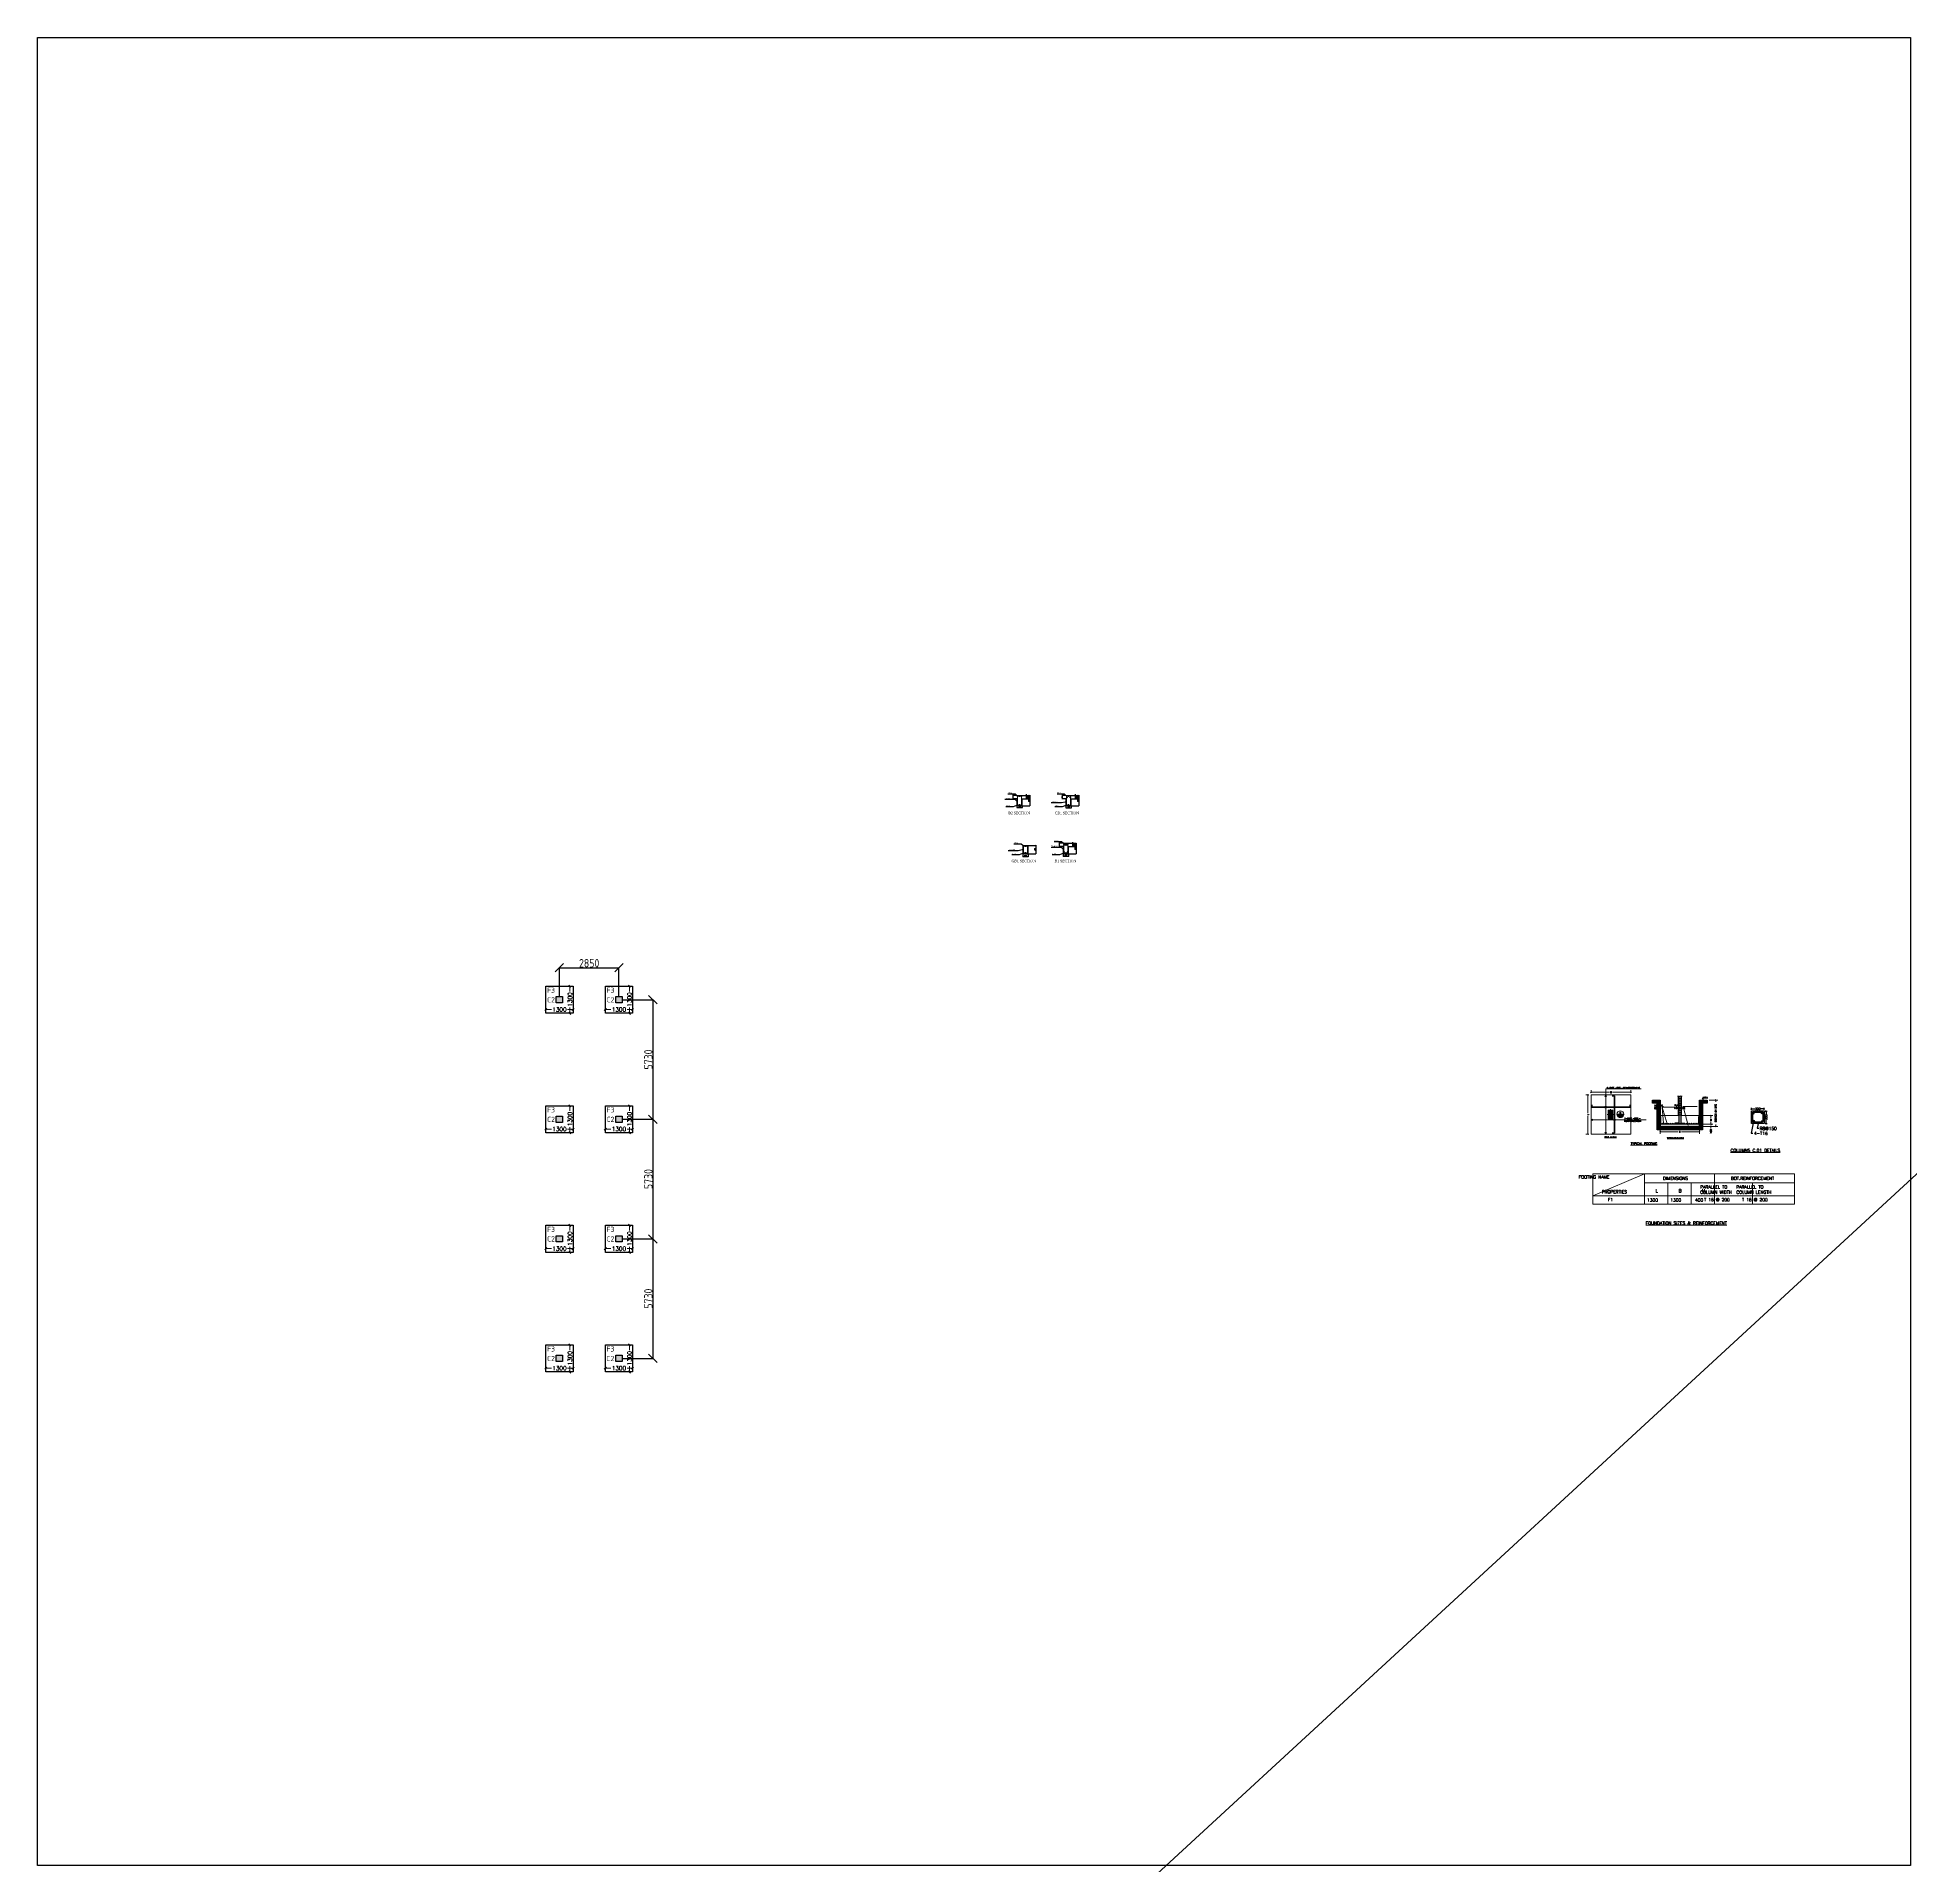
# Model space of a CAD drawing. Header units: millimetres. Extents: x -388065 to 2372687422, y -192755 to 667797.
# Drawn here: x 454404 to 544150, y -129079 to -41465 of the extents above; entities that cross this region are included whole.
import ezdxf
from ezdxf import colors
from ezdxf.entities.mleader import LeaderData, LeaderLine
from ezdxf.math import Vec2, Vec3

# ---------------------------------------------------------------- set-up
doc = ezdxf.new("R2010")
doc.units = ezdxf.units.MM
doc.linetypes.add('CENTER', pattern=[2, 1.25, -0.25, 0.25, -0.25])
for name, color, linetype, lineweight in [('A-FLOR', 192, 'Continuous', 9), ('BEAMS', 6, 'Continuous', 30), ('STR-CL', 1, 'CENTER', 9), ('STR-CONC', 3, 'Continuous', 30), ('STR-CONC_IN_SEC', 7, 'Continuous', 15), ('STR-DIM', 1, 'Continuous', 9), ('STR-HATCH', 4, 'Continuous', 9), ('STR-REINF', 7, 'Continuous', 40), ('STR-REINF_IN_SEC', 7, 'Continuous', 30), ('STR-REINF_LEADER', 7, 'Continuous', 9), ('STR-STEEL_IN_SEC', 6, 'Continuous', 15), ('STR-TEXT', 7, 'Continuous', 9), ('TEXT', 7, 'Continuous', 13)]:
    doc.layers.add(name, color=color, linetype=linetype, lineweight=lineweight)
doc.styles.add('DIM', font='ROMANS.SHX', dxfattribs={"width": 0.8})
doc.styles.add('MINA_CM_S', font='romans.shx', dxfattribs={"height": 15})
doc.styles.add('MINA_CM_X-SEC_S', font='romans.shx', dxfattribs={"height": 7.5})
doc.styles.add('MINA_MM', font='romans.shx', dxfattribs={"height": 200})
doc.styles.add('MINA_MM_LAYOUT', font='dim.shx', dxfattribs={"height": 250})
doc.styles.add('MINA_MM_LAYOUT_02', font='dim.shx', dxfattribs={"height": 400})
doc.styles.add('MINA_MM_X-SEC', font='romans.shx', dxfattribs={"height": 125})
doc.styles.add('MINA_MM_X-SEC_50', font='romans.shx', dxfattribs={"height": 100})
doc.styles.add('MINA_MM_X-SEC_S', font='romans.shx', dxfattribs={"height": 75, "bigfont": '@extfont2.shx'})
doc.styles.add('MINA_MM_X-SEC_SMALLER', font='romans.shx', dxfattribs={"height": 75, "bigfont": '@extfont2.shx'})
doc.styles.add('MZBOLT', font='times.ttf', dxfattribs={"height": 0.5})
doc.dimstyles.new('D100-1-20', dxfattribs={"dimtxt": 50, "dimasz": 15, "dimexe": 10, "dimexo": 10, "dimgap": 15, "dimtad": 1, "dimdec": 0, "dimzin": 13, "dimdsep": 46, "dimtxsty": 'DIM', "dimblk1": 'OBLIQUE', "dimblk2": 'OBLIQUE', "dimsah": 1, "dimcen": 0, "dimdle": 10, "dimclrd": 8, "dimclre": 8, "dimclrt": 6, "dimadec": 0, "dimazin": 0, "dimtfac": 1, "dimtdec": 0, "dimtix": 1, "dimtmove": 2, "dimatfit": 3, "dimldrblk": 'OBLIQUE', "dimfxl": 1, "dimtolj": 1, "dimtzin": 13, "dimarcsym": 0})
doc.dimstyles.new('MINA_MM', dxfattribs={"dimtxt": 200, "dimasz": 100, "dimexe": 100, "dimexo": 100, "dimgap": 50, "dimtad": 0, "dimdec": 0, "dimzin": 0, "dimdsep": 46, "dimtxsty": 'MINA_MM', "dimblk": 'OBLIQUE', "dimcen": 0.09, "dimclrd": 256, "dimclre": 256, "dimclrt": 7, "dimadec": 0, "dimazin": 0, "dimtfac": 1, "dimtdec": 0, "dimtix": 1, "dimtofl": 0, "dimtmove": 0, "dimatfit": 0, "dimfxl": 1, "dimtolj": 1, "dimtzin": 0, "dimlwd": -1, "dimlwe": -1, "dimarcsym": 0})
doc.dimstyles.new('MINA_MM_X-SEC_50', dxfattribs={"dimtxt": 100, "dimasz": 50, "dimexe": 50, "dimexo": 50, "dimgap": 0, "dimtad": 0, "dimdec": 0, "dimlfac": 0.5, "dimzin": 0, "dimdsep": 46, "dimtxsty": 'MINA_MM_X-SEC_50', "dimblk": 'OBLIQUE', "dimcen": 90, "dimclrt": 7, "dimadec": 0, "dimazin": 0, "dimtfac": 1, "dimtdec": 0, "dimtofl": 0, "dimtmove": 0, "dimatfit": 0, "dimfxl": 1, "dimtolj": 1, "dimtzin": 0, "dimarcsym": 0})
doc.dimstyles.new('MINA_MM_X-SEC_S', dxfattribs={"dimtxt": 75, "dimasz": 50, "dimexe": 100, "dimexo": 100, "dimgap": 50, "dimtad": 0, "dimdec": 0, "dimzin": 0, "dimdsep": 46, "dimtxsty": 'MINA_MM_X-SEC_S', "dimblk": 'OBLIQUE', "dimcen": 0.09, "dimclrd": 256, "dimclre": 256, "dimclrt": 7, "dimadec": 0, "dimazin": 0, "dimtfac": 1, "dimtdec": 0, "dimtix": 1, "dimtofl": 0, "dimtmove": 0, "dimatfit": 0, "dimfxl": 1, "dimtolj": 1, "dimtzin": 0, "dimlwd": -1, "dimlwe": -1, "dimarcsym": 0})

# ---------------------------------------------------------------- blocks, each defined once
blk = doc.blocks.new('_OBLIQUE')
at = {"color": 0, "linetype": 'ByBlock'}
blk.add_line((-0.5, -0.5), (0.5, 0.5), dxfattribs=at)
blk = doc.blocks.new('*D1114')
at = {"layer": 'Defpoints', "color": 0, "transparency": 16777216}
for p in [(532156, -93553), (534031, -93553), (534031, -93913)]:
    blk.add_point(p, dxfattribs=at)
at = {"layer": 'STR-DIM', "transparency": 16777216}
for p, q in [((532156, -93653), (532156, -94013)), ((532156, -93913), (533019, -93913)), ((534031, -93913), (533169, -93913)), ((534031, -93653), (534031, -94013))]:
    blk.add_line(p, q, dxfattribs=at)
at = {"layer": 'STR-DIM', "transparency": 16777216, "xscale": 50, "yscale": 50, "zscale": 50, "rotation": 180}
blk.add_blockref('_OBLIQUE', (532156, -93913), dxfattribs=at)
at = {"layer": 'STR-DIM', "transparency": 16777216, "xscale": 50, "yscale": 50, "zscale": 50}
blk.add_blockref('_OBLIQUE', (534031, -93913), dxfattribs=at)
at = {"layer": 'STR-DIM', "color": 7, "transparency": 16777216, "insert": (533094, -93913), "char_height": 75, "attachment_point": 5, "style": 'MINA_MM_X-SEC_S'}
blk.add_mtext('\\A1;B', dxfattribs=at)
blk = doc.blocks.new('BAR')
at = {"layer": 'STR-HATCH'}
h = blk.add_hatch(dxfattribs=at)
h.set_pattern_fill('ANSI31', color=256, scale=20)
h.set_pattern_definition([(45, (0, 0), (-1.76777, 1.76777), [])])
edge = h.paths.add_edge_path()
edge.add_arc((0, 0), 12.5, 0, 360)
at = {"layer": 'STR-REINF_IN_SEC'}
blk.add_circle((0, 0), 12.5, dxfattribs=at)
blk = doc.blocks.new('*D1115')
at = {"layer": 'Defpoints', "color": 0, "transparency": 16777216}
for p in [(534031, -93553), (534031, -93653), (534584, -93553)]:
    blk.add_point(p, dxfattribs=at)
at = {"layer": 'STR-DIM', "transparency": 16777216}
for p, q in [((534131, -93553), (534684, -93553)), ((534131, -93653), (534684, -93653)), ((534584, -93553), (534584, -93503)), ((534584, -93653), (534584, -93753))]:
    blk.add_line(p, q, dxfattribs=at)
at = {"layer": 'STR-DIM', "transparency": 16777216, "xscale": 50, "yscale": 50, "zscale": 50}
for p, rotation in [((534584, -93553), 270), ((534584, -93653), 90)]:
    blk.add_blockref('_OBLIQUE', p, dxfattribs=dict(at, rotation=rotation))
at = {"layer": 'STR-DIM', "color": 7, "transparency": 16777216, "insert": (534584, -93894), "char_height": 75, "attachment_point": 5, "rotation": 90, "style": 'MINA_MM_X-SEC_S'}
blk.add_mtext('\\A1;100', dxfattribs=at)
blk = doc.blocks.new('*D1116')
at = {"layer": 'Defpoints', "color": 0, "transparency": 16777216}
for p in [(534031, -93140), (534031, -93553), (534584, -93553)]:
    blk.add_point(p, dxfattribs=at)
at = {"layer": 'STR-DIM', "transparency": 16777216}
for p, q in [((534131, -93140), (534684, -93140)), ((534584, -93140), (534584, -93271)), ((534131, -93553), (534684, -93553)), ((534584, -93553), (534584, -93421))]:
    blk.add_line(p, q, dxfattribs=at)
at = {"layer": 'STR-DIM', "transparency": 16777216, "xscale": 50, "yscale": 50, "zscale": 50}
for p, rotation in [((534584, -93140), 90), ((534584, -93553), 270)]:
    blk.add_blockref('_OBLIQUE', p, dxfattribs=dict(at, rotation=rotation))
at = {"layer": 'STR-DIM', "color": 7, "transparency": 16777216, "insert": (534584, -93346), "char_height": 75, "attachment_point": 5, "rotation": 90, "style": 'MINA_MM_X-SEC_S'}
blk.add_mtext('\\A1;H', dxfattribs=at)
blk = doc.blocks.new('*D1117')
at = {"layer": 'Defpoints', "color": 0, "transparency": 16777216}
for p in [(534402, -92390), (534816, -92390), (534031, -93653)]:
    blk.add_point(p, dxfattribs=at)
at = {"layer": 'STR-DIM', "transparency": 16777216}
for p, q in [((534502, -92390), (534916, -92390)), ((534816, -92390), (534816, -92484)), ((534131, -93653), (534916, -93653)), ((534816, -93653), (534816, -93559))]:
    blk.add_line(p, q, dxfattribs=at)
at = {"layer": 'STR-DIM', "transparency": 16777216, "xscale": 50, "yscale": 50, "zscale": 50}
for p, rotation in [((534816, -92390), 90), ((534816, -93653), 270)]:
    blk.add_blockref('_OBLIQUE', p, dxfattribs=dict(at, rotation=rotation))
at = {"layer": 'STR-DIM', "color": 7, "transparency": 16777216, "insert": (534816, -93021), "char_height": 75, "attachment_point": 5, "rotation": 90, "style": 'MINA_MM_X-SEC_S'}
blk.add_mtext('\\A1;DECIDED ON SITE', dxfattribs=at)
blk = doc.blocks.new('*U1003')
at = {"layer": 'STR-REINF_IN_SEC', "xscale": 0.1280000000000517, "yscale": 0.1280000000000517, "zscale": 0.1280000000000517}
blk.add_blockref('BAR', (0, 0), dxfattribs=at)
blk = doc.blocks.new('*U1094')
at = {"color": 0, "linetype": 'ByBlock', "lineweight": -2, "transparency": 16777216, "xscale": 7.500000000000002, "yscale": 7.500000000000002, "zscale": 7.500000000000002}
blk.add_blockref('*U1003', (0, 0), dxfattribs=at)
blk = doc.blocks.new('*U1095')
at = {"layer": 'STR-DIM', "color": 0, "linetype": 'ByBlock', "lineweight": -2, "transparency": 16777216}
for p in [(0, 0), (112.5, 0), (225, 0), (337.5, 0), (450, 0), (562.5, 0), (675, 0), (787.5, 0), (900, 0), (1012.5, 0), (1125, 0), (1237.5, 0), (1350, 0), (1462.5, 0), (1575, 0), (1687.5, 0)]:
    blk.add_blockref('*U1094', p, dxfattribs=at)
blk = doc.blocks.new('*D1118')
at = {"layer": 'Defpoints', "color": 0, "transparency": 16777216}
for p in [(528841, -92149), (530754, -92021), (530754, -92149)]:
    blk.add_point(p, dxfattribs=at)
at = {"layer": 'STR-DIM', "transparency": 16777216}
for p, q in [((528841, -92049), (528841, -91921)), ((528841, -92021), (529722, -92021)), ((530754, -92021), (529872, -92021)), ((530754, -92049), (530754, -91921))]:
    blk.add_line(p, q, dxfattribs=at)
at = {"layer": 'STR-DIM', "transparency": 16777216, "xscale": 50, "yscale": 50, "zscale": 50, "rotation": 180}
blk.add_blockref('_OBLIQUE', (528841, -92021), dxfattribs=at)
at = {"layer": 'STR-DIM', "transparency": 16777216, "xscale": 50, "yscale": 50, "zscale": 50}
blk.add_blockref('_OBLIQUE', (530754, -92021), dxfattribs=at)
at = {"layer": 'STR-DIM', "color": 7, "transparency": 16777216, "insert": (529797, -92021), "char_height": 75, "attachment_point": 5, "style": 'MINA_MM_X-SEC_S'}
blk.add_mtext('\\A1;B', dxfattribs=at)
blk = doc.blocks.new('*D1119')
at = {"layer": 'Defpoints', "color": 0, "transparency": 16777216}
for p in [(528841, -92149), (528692, -94024), (528841, -94024)]:
    blk.add_point(p, dxfattribs=at)
at = {"layer": 'STR-DIM', "transparency": 16777216}
for p, q in [((528741, -92149), (528592, -92149)), ((528692, -92149), (528692, -93015)), ((528692, -94024), (528692, -93158)), ((528741, -94024), (528592, -94024))]:
    blk.add_line(p, q, dxfattribs=at)
at = {"layer": 'STR-DIM', "transparency": 16777216, "xscale": 50, "yscale": 50, "zscale": 50}
for p, rotation in [((528692, -92149), 90), ((528692, -94024), 270)]:
    blk.add_blockref('_OBLIQUE', p, dxfattribs=dict(at, rotation=rotation))
at = {"layer": 'STR-DIM', "color": 7, "transparency": 16777216, "insert": (528692, -93086), "char_height": 75, "attachment_point": 5, "rotation": 90, "style": 'MINA_MM_X-SEC_S'}
blk.add_mtext('\\A1;L', dxfattribs=at)
blk = doc.blocks.new('CIRLCE')
at = {"layer": 'STR-DIM', "ltscale": 0.1}
blk.add_circle((0, 0), 125, dxfattribs=at)
blk = doc.blocks.new('LARGE_ARROW')
at = {"layer": 'STR-DIM', "color": 7, "lineweight": 9}
for p, q in [((0, -74), (0, 74)), ((30, 0), (185, 89)), ((30, -74), (30, 74)), ((185, -89), (30, 0)), ((185, 89), (185, -89))]:
    blk.add_line(p, q, dxfattribs=at)
blk = doc.blocks.new('*D1129')
at = {"layer": 'Defpoints', "color": 0, "transparency": 16777216}
for p in [(537131, -92917), (537131, -93517), (537231, -93517)]:
    blk.add_point(p, dxfattribs=at)
at = {"layer": 'STR-DIM', "color": 0, "lineweight": -2, "transparency": 16777216}
for p, q in [((537181, -92917), (537281, -92917)), ((537231, -92917), (537231, -93088)), ((537181, -93517), (537281, -93517)), ((537231, -93517), (537231, -93345))]:
    blk.add_line(p, q, dxfattribs=at)
at = {"layer": 'STR-DIM', "color": 0, "lineweight": -2, "transparency": 16777216, "xscale": 50, "yscale": 50, "zscale": 50}
for p, rotation in [((537231, -92917), 90), ((537231, -93517), 270)]:
    blk.add_blockref('_OBLIQUE', p, dxfattribs=dict(at, rotation=rotation))
at = {"layer": 'STR-DIM', "color": 7, "transparency": 16777216, "insert": (537231, -93217), "char_height": 100, "attachment_point": 5, "rotation": 90, "style": 'MINA_MM_X-SEC_50'}
blk.add_mtext('\\A1;300', dxfattribs=at)
blk = doc.blocks.new('*D1130')
at = {"layer": 'Defpoints', "color": 0, "transparency": 16777216}
for p in [(536531, -92917), (537131, -92816), (537131, -92917)]:
    blk.add_point(p, dxfattribs=at)
at = {"layer": 'STR-DIM', "color": 0, "lineweight": -2, "transparency": 16777216}
for p, q in [((536531, -92867), (536531, -92766)), ((536531, -92816), (536702, -92816)), ((537131, -92816), (536959, -92816)), ((537131, -92867), (537131, -92766))]:
    blk.add_line(p, q, dxfattribs=at)
at = {"layer": 'STR-DIM', "color": 0, "lineweight": -2, "transparency": 16777216, "xscale": 50, "yscale": 50, "zscale": 50, "rotation": 180}
blk.add_blockref('_OBLIQUE', (536531, -92816), dxfattribs=at)
at = {"layer": 'STR-DIM', "color": 0, "lineweight": -2, "transparency": 16777216, "xscale": 50, "yscale": 50, "zscale": 50}
blk.add_blockref('_OBLIQUE', (537131, -92816), dxfattribs=at)
at = {"layer": 'STR-DIM', "color": 7, "transparency": 16777216, "insert": (536831, -92816), "char_height": 100, "attachment_point": 5, "style": 'MINA_MM_X-SEC_50'}
blk.add_mtext('\\A1;300', dxfattribs=at)
blk = doc.blocks.new('*D1143')
at = {"layer": 'BEAMS', "color": 8, "lineweight": -2, "transparency": 16777216}
for p, q in [((479404, -86048), (482274, -86048)), ((479414, -87424), (479414, -86038)), ((482264, -87424), (482264, -86038))]:
    blk.add_line(p, q, dxfattribs=at)
at = {"layer": 'Defpoints', "color": 0, "transparency": 16777216}
for p in [(482264, -86048), (479414, -87434), (482264, -87434)]:
    blk.add_point(p, dxfattribs=at)
at = {"layer": 'BEAMS', "color": 8, "lineweight": -2, "transparency": 16777216, "xscale": 400, "yscale": 400, "zscale": 400, "rotation": 180}
blk.add_blockref('_OBLIQUE', (479414, -86048), dxfattribs=at)
at = {"layer": 'BEAMS', "color": 8, "lineweight": -2, "transparency": 16777216, "xscale": 400, "yscale": 400, "zscale": 400}
blk.add_blockref('_OBLIQUE', (482264, -86048), dxfattribs=at)
at = {"layer": 'BEAMS', "color": 6, "transparency": 16777216, "insert": (480839, -85833), "char_height": 400, "attachment_point": 5, "style": 'MINA_MM_LAYOUT_02'}
blk.add_mtext('\\A1;2850', dxfattribs=at)
blk = doc.blocks.new('*D1144')
at = {"layer": 'BEAMS', "color": 8, "lineweight": -2, "transparency": 16777216}
for p, q in [((482424, -87584), (483899, -87584)), ((483889, -87574), (483889, -93324)), ((482424, -93314), (483899, -93314))]:
    blk.add_line(p, q, dxfattribs=at)
at = {"layer": 'Defpoints', "color": 0, "transparency": 16777216}
for p in [(482414, -87584), (482414, -93314), (483889, -93314)]:
    blk.add_point(p, dxfattribs=at)
at = {"layer": 'BEAMS', "color": 8, "lineweight": -2, "transparency": 16777216, "xscale": 400, "yscale": 400, "zscale": 400}
for p, rotation in [((483889, -87584), 90), ((483889, -93314), 270)]:
    blk.add_blockref('_OBLIQUE', p, dxfattribs=dict(at, rotation=rotation))
at = {"layer": 'BEAMS', "color": 6, "transparency": 16777216, "insert": (483674, -90449), "char_height": 400, "attachment_point": 5, "rotation": 90, "style": 'MINA_MM_LAYOUT_02'}
blk.add_mtext('\\A1;5730', dxfattribs=at)
blk = doc.blocks.new('*D1145')
at = {"layer": 'BEAMS', "color": 8, "lineweight": -2, "transparency": 16777216}
for p, q in [((482424, -93314), (483899, -93314)), ((483889, -93304), (483889, -99054)), ((482424, -99044), (483899, -99044))]:
    blk.add_line(p, q, dxfattribs=at)
at = {"layer": 'Defpoints', "color": 0, "transparency": 16777216}
for p in [(482414, -93314), (482414, -99044), (483889, -99044)]:
    blk.add_point(p, dxfattribs=at)
at = {"layer": 'BEAMS', "color": 8, "lineweight": -2, "transparency": 16777216, "xscale": 400, "yscale": 400, "zscale": 400}
for p, rotation in [((483889, -93314), 90), ((483889, -99044), 270)]:
    blk.add_blockref('_OBLIQUE', p, dxfattribs=dict(at, rotation=rotation))
at = {"layer": 'BEAMS', "color": 6, "transparency": 16777216, "insert": (483674, -96179), "char_height": 400, "attachment_point": 5, "rotation": 90, "style": 'MINA_MM_LAYOUT_02'}
blk.add_mtext('\\A1;5730', dxfattribs=at)
blk = doc.blocks.new('*D1146')
at = {"layer": 'BEAMS', "color": 8, "lineweight": -2, "transparency": 16777216}
for p, q in [((482424, -99044), (483899, -99044)), ((483889, -99034), (483889, -104784)), ((482424, -104774), (483899, -104774))]:
    blk.add_line(p, q, dxfattribs=at)
at = {"layer": 'Defpoints', "color": 0, "transparency": 16777216}
for p in [(482414, -99044), (482414, -104774), (483889, -104774)]:
    blk.add_point(p, dxfattribs=at)
at = {"layer": 'BEAMS', "color": 8, "lineweight": -2, "transparency": 16777216, "xscale": 400, "yscale": 400, "zscale": 400}
for p, rotation in [((483889, -99044), 90), ((483889, -104774), 270)]:
    blk.add_blockref('_OBLIQUE', p, dxfattribs=dict(at, rotation=rotation))
at = {"layer": 'BEAMS', "color": 6, "transparency": 16777216, "insert": (483674, -101909), "char_height": 400, "attachment_point": 5, "rotation": 90, "style": 'MINA_MM_LAYOUT_02'}
blk.add_mtext('\\A1;5730', dxfattribs=at)
blk = doc.blocks.new('*D1879')
at = {"layer": 'Defpoints', "color": 0, "transparency": 16777216}
for p in [(452938, -227639), (452791, -228939), (452938, -228939)]:
    blk.add_point(p, dxfattribs=at)
at = {"layer": 'STR-DIM', "transparency": 16777216}
for p, q in [((452838, -227639), (452691, -227639)), ((452791, -227639), (452791, -227889)), ((452791, -228939), (452791, -228665)), ((452838, -228939), (452691, -228939))]:
    blk.add_line(p, q, dxfattribs=at)
at = {"layer": 'STR-DIM', "transparency": 16777216, "xscale": 100, "yscale": 100, "zscale": 100}
for p, rotation in [((452791, -227639), 90), ((452791, -228939), 270)]:
    blk.add_blockref('_OBLIQUE', p, dxfattribs=dict(at, rotation=rotation))
at = {"layer": 'STR-DIM', "color": 7, "transparency": 16777216, "insert": (452791, -228277), "char_height": 200, "attachment_point": 5, "rotation": 90, "style": 'MINA_MM'}
blk.add_mtext('\\A1;1300', dxfattribs=at)
blk = doc.blocks.new('*D1880')
at = {"layer": 'Defpoints', "color": 0, "transparency": 16777216}
for p in [(452938, -228758), (451638, -228858), (452938, -228939)]:
    blk.add_point(p, dxfattribs=at)
at = {"layer": 'STR-DIM', "transparency": 16777216}
for p, q in [((451638, -228758), (451638, -228658)), ((451638, -228758), (451900, -228758)), ((452938, -228758), (452676, -228758)), ((452938, -228839), (452938, -228658))]:
    blk.add_line(p, q, dxfattribs=at)
at = {"layer": 'STR-DIM', "transparency": 16777216, "xscale": 100, "yscale": 100, "zscale": 100, "rotation": 180}
blk.add_blockref('_OBLIQUE', (451638, -228758), dxfattribs=at)
at = {"layer": 'STR-DIM', "transparency": 16777216, "xscale": 100, "yscale": 100, "zscale": 100}
blk.add_blockref('_OBLIQUE', (452938, -228758), dxfattribs=at)
at = {"layer": 'STR-DIM', "color": 7, "transparency": 16777216, "insert": (452288, -228758), "char_height": 200, "attachment_point": 5, "style": 'MINA_MM'}
blk.add_mtext('\\A1;1300', dxfattribs=at)
blk = doc.blocks.new('*D1120')
at = {"layer": 'BEAMS', "color": 8, "lineweight": -2, "transparency": 16777216}
for p, q in [((503720, -80086), (504177, -80086)), ((503739, -80586), (504177, -80586)), ((504167, -80076), (504167, -80596))]:
    blk.add_line(p, q, dxfattribs=at)
at = {"layer": 'Defpoints', "color": 0, "transparency": 16777216}
for p in [(503710, -80086), (503729, -80586), (504167, -80586)]:
    blk.add_point(p, dxfattribs=at)
at = {"layer": 'BEAMS', "color": 8, "lineweight": -2, "transparency": 16777216, "xscale": 15, "yscale": 15, "zscale": 15}
for p, rotation in [((504167, -80086), 90), ((504167, -80586), 270)]:
    blk.add_blockref('_OBLIQUE', p, dxfattribs=dict(at, rotation=rotation))
at = {"layer": 'BEAMS', "color": 6, "transparency": 16777216, "insert": (504127, -80336), "char_height": 50, "attachment_point": 5, "rotation": 90, "style": 'DIM'}
blk.add_mtext('\\A1;500', dxfattribs=at)
blk = doc.blocks.new('HMJ')
at = {"layer": 'A-FLOR'}
h = blk.add_hatch(color=2, dxfattribs=at)
h.dxf.hatch_style = 1
edge = h.paths.add_edge_path()
edge.add_arc((-9, 9), 8, 0, 360)
blk.add_circle((-9, 9), 8)
blk = doc.blocks.new('*U1096')
at = {"xscale": 1.5, "yscale": 1.5, "zscale": 1.5}
blk.add_blockref('HMJ', (13, -13), dxfattribs=at)
blk = doc.blocks.new('*U1097')
at = {"color": 0, "linetype": 'ByBlock', "lineweight": -2, "transparency": 16777216}
for p in [(0, 0), (82, 0), (164, 0)]:
    blk.add_blockref('*U1096', p, dxfattribs=at)
blk = doc.blocks.new('*U1098')
at = {"xscale": 1.5, "yscale": 1.5, "zscale": 1.5}
blk.add_blockref('HMJ', (13, -13), dxfattribs=at)
blk = doc.blocks.new('*U1103')
at = {"color": 0, "linetype": 'ByBlock', "lineweight": -2, "transparency": 16777216}
for p in [(0, 0), (82, 0), (164, 0)]:
    blk.add_blockref('*U1098', p, dxfattribs=at)
blk = doc.blocks.new('*U1104')
at = {"xscale": 1.5, "yscale": 1.5, "zscale": 1.5}
blk.add_blockref('HMJ', (13, -13), dxfattribs=at)
blk = doc.blocks.new('*U1105')
at = {"color": 0, "linetype": 'ByBlock', "lineweight": -2, "transparency": 16777216}
for p in [(0, 0), (82, 0), (164, 0)]:
    blk.add_blockref('*U1104', p, dxfattribs=at)
blk = doc.blocks.new('*D1135')
at = {"layer": 'BEAMS', "color": 8, "lineweight": -2, "transparency": 16777216}
for p, q in [((503884, -80246), (504121, -80246)), ((503907, -80086), (504121, -80086)), ((504111, -80076), (504111, -80256))]:
    blk.add_line(p, q, dxfattribs=at)
at = {"layer": 'Defpoints', "color": 0, "transparency": 16777216}
for p in [(503874, -80246), (503897, -80086), (504111, -80246)]:
    blk.add_point(p, dxfattribs=at)
at = {"layer": 'BEAMS', "color": 8, "lineweight": -2, "transparency": 16777216, "xscale": 15, "yscale": 15, "zscale": 15}
for p, rotation in [((504111, -80086), 90), ((504111, -80246), 270)]:
    blk.add_blockref('_OBLIQUE', p, dxfattribs=dict(at, rotation=rotation))
at = {"layer": 'BEAMS', "color": 6, "transparency": 16777216, "insert": (504071, -80166), "char_height": 50, "attachment_point": 5, "rotation": 90, "style": 'DIM'}
blk.add_mtext('\\A1;160', dxfattribs=at)
blk = doc.blocks.new('*D1121')
at = {"layer": 'BEAMS', "color": 8, "lineweight": -2, "transparency": 16777216}
for p, q in [((501501, -77789), (501957, -77789)), ((501947, -77779), (501947, -78299)), ((501520, -78289), (501957, -78289))]:
    blk.add_line(p, q, dxfattribs=at)
at = {"layer": 'Defpoints', "color": 0, "transparency": 16777216}
for p in [(501491, -77789), (501510, -78289), (501947, -78289)]:
    blk.add_point(p, dxfattribs=at)
at = {"layer": 'BEAMS', "color": 8, "lineweight": -2, "transparency": 16777216, "xscale": 15, "yscale": 15, "zscale": 15}
for p, rotation in [((501947, -77789), 90), ((501947, -78289), 270)]:
    blk.add_blockref('_OBLIQUE', p, dxfattribs=dict(at, rotation=rotation))
at = {"layer": 'BEAMS', "color": 6, "transparency": 16777216, "insert": (501907, -78039), "char_height": 50, "attachment_point": 5, "rotation": 90, "style": 'DIM'}
blk.add_mtext('\\A1;500', dxfattribs=at)
blk = doc.blocks.new('*U1106')
at = {"xscale": 1.5, "yscale": 1.5, "zscale": 1.5}
blk.add_blockref('HMJ', (13, -13), dxfattribs=at)
blk = doc.blocks.new('*U1107')
at = {"color": 0, "linetype": 'ByBlock', "lineweight": -2, "transparency": 16777216}
for p in [(0, 0), (82, 0), (164, 0)]:
    blk.add_blockref('*U1106', p, dxfattribs=at)
blk = doc.blocks.new('*U1108')
at = {"xscale": 1.5, "yscale": 1.5, "zscale": 1.5}
blk.add_blockref('HMJ', (13, -13), dxfattribs=at)
blk = doc.blocks.new('*U1109')
at = {"color": 0, "linetype": 'ByBlock', "lineweight": -2, "transparency": 16777216}
for p in [(0, 0), (82, 0), (164, 0)]:
    blk.add_blockref('*U1108', p, dxfattribs=at)
blk = doc.blocks.new('*D1136')
at = {"layer": 'BEAMS', "color": 8, "lineweight": -2, "transparency": 16777216}
for p, q in [((501664, -77949), (501901, -77949)), ((501688, -77789), (501901, -77789)), ((501891, -77779), (501891, -77959))]:
    blk.add_line(p, q, dxfattribs=at)
at = {"layer": 'Defpoints', "color": 0, "transparency": 16777216}
for p in [(501654, -77949), (501678, -77789), (501891, -77949)]:
    blk.add_point(p, dxfattribs=at)
at = {"layer": 'BEAMS', "color": 8, "lineweight": -2, "transparency": 16777216, "xscale": 15, "yscale": 15, "zscale": 15}
for p, rotation in [((501891, -77789), 90), ((501891, -77949), 270)]:
    blk.add_blockref('_OBLIQUE', p, dxfattribs=dict(at, rotation=rotation))
at = {"layer": 'BEAMS', "color": 6, "transparency": 16777216, "insert": (501851, -77869), "char_height": 50, "attachment_point": 5, "rotation": 90, "style": 'DIM'}
blk.add_mtext('\\A1;160', dxfattribs=at)
blk = doc.blocks.new('*D1122')
at = {"layer": 'BEAMS', "color": 8, "lineweight": -2, "transparency": 16777216}
for p, q in [((503851, -77789), (504308, -77789)), ((504298, -77779), (504298, -78299)), ((503870, -78289), (504308, -78289))]:
    blk.add_line(p, q, dxfattribs=at)
at = {"layer": 'Defpoints', "color": 0, "transparency": 16777216}
for p in [(503841, -77789), (503860, -78289), (504298, -78289)]:
    blk.add_point(p, dxfattribs=at)
at = {"layer": 'BEAMS', "color": 8, "lineweight": -2, "transparency": 16777216, "xscale": 15, "yscale": 15, "zscale": 15}
for p, rotation in [((504298, -77789), 90), ((504298, -78289), 270)]:
    blk.add_blockref('_OBLIQUE', p, dxfattribs=dict(at, rotation=rotation))
at = {"layer": 'BEAMS', "color": 6, "transparency": 16777216, "insert": (504258, -78039), "char_height": 50, "attachment_point": 5, "rotation": 90, "style": 'DIM'}
blk.add_mtext('\\A1;500', dxfattribs=at)
blk = doc.blocks.new('*U1112')
at = {"xscale": 1.5, "yscale": 1.5, "zscale": 1.5}
blk.add_blockref('HMJ', (13, -13), dxfattribs=at)
blk = doc.blocks.new('*U1113')
at = {"color": 0, "linetype": 'ByBlock', "lineweight": -2, "transparency": 16777216}
for p in [(0, 0), (82, 0), (164, 0)]:
    blk.add_blockref('*U1112', p, dxfattribs=at)
blk = doc.blocks.new('*U1110')
at = {"xscale": 1.5, "yscale": 1.5, "zscale": 1.5}
blk.add_blockref('HMJ', (13, -13), dxfattribs=at)
blk = doc.blocks.new('*U1111')
at = {"color": 0, "linetype": 'ByBlock', "lineweight": -2, "transparency": 16777216}
for p in [(0, 0), (82, 0), (164, 0)]:
    blk.add_blockref('*U1110', p, dxfattribs=at)
blk = doc.blocks.new('*D1137')
at = {"layer": 'BEAMS', "color": 8, "lineweight": -2, "transparency": 16777216}
for p, q in [((504015, -77949), (504252, -77949)), ((504039, -77789), (504252, -77789)), ((504242, -77779), (504242, -77959))]:
    blk.add_line(p, q, dxfattribs=at)
at = {"layer": 'Defpoints', "color": 0, "transparency": 16777216}
for p in [(504005, -77949), (504029, -77789), (504242, -77949)]:
    blk.add_point(p, dxfattribs=at)
at = {"layer": 'BEAMS', "color": 8, "lineweight": -2, "transparency": 16777216, "xscale": 15, "yscale": 15, "zscale": 15}
for p, rotation in [((504242, -77789), 90), ((504242, -77949), 270)]:
    blk.add_blockref('_OBLIQUE', p, dxfattribs=dict(at, rotation=rotation))
at = {"layer": 'BEAMS', "color": 6, "transparency": 16777216, "insert": (504202, -77869), "char_height": 50, "attachment_point": 5, "rotation": 90, "style": 'DIM'}
blk.add_mtext('\\A1;160', dxfattribs=at)
blk = doc.blocks.new('*D1128')
at = {"layer": 'BEAMS', "color": 8, "lineweight": -2, "transparency": 16777216}
for p, q in [((501787, -80186), (502243, -80186)), ((501806, -80586), (502243, -80586)), ((502233, -80176), (502233, -80596))]:
    blk.add_line(p, q, dxfattribs=at)
at = {"layer": 'Defpoints', "color": 0, "transparency": 16777216}
for p in [(501777, -80186), (501796, -80586), (502233, -80586)]:
    blk.add_point(p, dxfattribs=at)
at = {"layer": 'BEAMS', "color": 8, "lineweight": -2, "transparency": 16777216, "xscale": 15, "yscale": 15, "zscale": 15}
for p, rotation in [((502233, -80186), 90), ((502233, -80586), 270)]:
    blk.add_blockref('_OBLIQUE', p, dxfattribs=dict(at, rotation=rotation))
at = {"layer": 'BEAMS', "color": 6, "transparency": 16777216, "insert": (502193, -80386), "char_height": 50, "attachment_point": 5, "rotation": 90, "style": 'DIM'}
blk.add_mtext('\\A1;400', dxfattribs=at)
blk = doc.blocks.new('*U1101')
at = {"xscale": 1.5, "yscale": 1.5, "zscale": 1.5}
blk.add_blockref('HMJ', (13, -13), dxfattribs=at)
blk = doc.blocks.new('*U1102')
at = {"color": 0, "linetype": 'ByBlock', "lineweight": -2, "transparency": 16777216}
for p in [(0, 0), (82, 0), (164, 0)]:
    blk.add_blockref('*U1101', p, dxfattribs=at)
blk = doc.blocks.new('*U1099')
at = {"xscale": 1.5, "yscale": 1.5, "zscale": 1.5}
blk.add_blockref('HMJ', (13, -13), dxfattribs=at)
blk = doc.blocks.new('*U1100')
at = {"color": 0, "linetype": 'ByBlock', "lineweight": -2, "transparency": 16777216}
for p in [(0, 0), (82, 0), (164, 0)]:
    blk.add_blockref('*U1099', p, dxfattribs=at)
blk = doc.blocks.new('*D1776')
at = {"layer": 'BEAMS', "color": 8, "lineweight": -2, "transparency": 16777216}
for p, q in [((501323, -78365), (501593, -78365)), ((501333, -78299), (501333, -78375)), ((501583, -78299), (501583, -78375))]:
    blk.add_line(p, q, dxfattribs=at)
at = {"layer": 'Defpoints', "color": 0, "transparency": 16777216}
for p in [(501333, -78289), (501583, -78289), (501583, -78365)]:
    blk.add_point(p, dxfattribs=at)
at = {"layer": 'BEAMS', "color": 8, "lineweight": -2, "transparency": 16777216, "xscale": 15, "yscale": 15, "zscale": 15, "rotation": 180}
blk.add_blockref('_OBLIQUE', (501333, -78365), dxfattribs=at)
at = {"layer": 'BEAMS', "color": 8, "lineweight": -2, "transparency": 16777216, "xscale": 15, "yscale": 15, "zscale": 15}
blk.add_blockref('_OBLIQUE', (501583, -78365), dxfattribs=at)
at = {"layer": 'BEAMS', "color": 6, "transparency": 16777216, "insert": (501458, -78325), "char_height": 50, "attachment_point": 5, "style": 'DIM'}
blk.add_mtext('\\A1;250', dxfattribs=at)
blk = doc.blocks.new('*D1777')
at = {"layer": 'BEAMS', "color": 8, "lineweight": -2, "transparency": 16777216}
for p, q in [((503674, -78380), (503944, -78380)), ((503684, -78299), (503684, -78390)), ((503934, -78299), (503934, -78390))]:
    blk.add_line(p, q, dxfattribs=at)
at = {"layer": 'Defpoints', "color": 0, "transparency": 16777216}
for p in [(503684, -78289), (503934, -78289), (503934, -78380)]:
    blk.add_point(p, dxfattribs=at)
at = {"layer": 'BEAMS', "color": 8, "lineweight": -2, "transparency": 16777216, "xscale": 15, "yscale": 15, "zscale": 15, "rotation": 180}
blk.add_blockref('_OBLIQUE', (503684, -78380), dxfattribs=at)
at = {"layer": 'BEAMS', "color": 8, "lineweight": -2, "transparency": 16777216, "xscale": 15, "yscale": 15, "zscale": 15}
blk.add_blockref('_OBLIQUE', (503934, -78380), dxfattribs=at)
at = {"layer": 'BEAMS', "color": 6, "transparency": 16777216, "insert": (503809, -78340), "char_height": 50, "attachment_point": 5, "style": 'DIM'}
blk.add_mtext('\\A1;250', dxfattribs=at)
blk = doc.blocks.new('*D1778')
at = {"layer": 'BEAMS', "color": 8, "lineweight": -2, "transparency": 16777216}
for p, q in [((501609, -80722), (501879, -80722)), ((501619, -80596), (501619, -80732)), ((501869, -80596), (501869, -80732))]:
    blk.add_line(p, q, dxfattribs=at)
at = {"layer": 'Defpoints', "color": 0, "transparency": 16777216}
for p in [(501619, -80586), (501869, -80586), (501869, -80722)]:
    blk.add_point(p, dxfattribs=at)
at = {"layer": 'BEAMS', "color": 8, "lineweight": -2, "transparency": 16777216, "xscale": 15, "yscale": 15, "zscale": 15, "rotation": 180}
blk.add_blockref('_OBLIQUE', (501619, -80722), dxfattribs=at)
at = {"layer": 'BEAMS', "color": 8, "lineweight": -2, "transparency": 16777216, "xscale": 15, "yscale": 15, "zscale": 15}
blk.add_blockref('_OBLIQUE', (501869, -80722), dxfattribs=at)
at = {"layer": 'BEAMS', "color": 6, "transparency": 16777216, "insert": (501744, -80682), "char_height": 50, "attachment_point": 5, "style": 'DIM'}
blk.add_mtext('\\A1;250', dxfattribs=at)
blk = doc.blocks.new('*D1779')
at = {"layer": 'BEAMS', "color": 8, "lineweight": -2, "transparency": 16777216}
for p, q in [((503543, -80708), (503813, -80708)), ((503553, -80596), (503553, -80718)), ((503803, -80596), (503803, -80718))]:
    blk.add_line(p, q, dxfattribs=at)
at = {"layer": 'Defpoints', "color": 0, "transparency": 16777216}
for p in [(503553, -80586), (503803, -80586), (503803, -80708)]:
    blk.add_point(p, dxfattribs=at)
at = {"layer": 'BEAMS', "color": 8, "lineweight": -2, "transparency": 16777216, "xscale": 15, "yscale": 15, "zscale": 15, "rotation": 180}
blk.add_blockref('_OBLIQUE', (503553, -80708), dxfattribs=at)
at = {"layer": 'BEAMS', "color": 8, "lineweight": -2, "transparency": 16777216, "xscale": 15, "yscale": 15, "zscale": 15}
blk.add_blockref('_OBLIQUE', (503803, -80708), dxfattribs=at)
at = {"layer": 'BEAMS', "color": 6, "transparency": 16777216, "insert": (503678, -80668), "char_height": 50, "attachment_point": 5, "style": 'DIM'}
blk.add_mtext('\\A1;250', dxfattribs=at)
blk = doc.blocks.new('HG')
at = {"layer": 'STR-CONC'}
blk.add_lwpolyline([(451637.8, -227639.1), (452937.8, -227639.1), (452937.8, -228939.1), (451637.8, -228939.1)], close=True, dxfattribs=at)
at = {"layer": 'STR-TEXT', "ltscale": 0.1, "char_height": 250, "attachment_point": 5, "rotation": 0.000095, "style": 'MINA_MM_LAYOUT'}
for s, insert in [('\\A1;F3', (451883.9, -227834.7)), ('\\A1;C2', (451883.9, -228292.6))]:
    blk.add_mtext(s, dxfattribs=dict(at, insert=insert))
at = {"layer": 'STR-DIM'}
for base, p1, angle, picture, middle in [((452790.8, -228939.1), (452937.8, -227639.1), 89.999994, '*D1879', (452790.8, -228277.2)), ((452937.8, -228757.8), (451637.8, -228857.8), 359.999994, '*D1880', (452287.8, -228757.8))]:
    dim = blk.add_linear_dim(base=base, p1=p1, p2=(452937.8, -228939.1), angle=angle, dimstyle='MINA_MM', dxfattribs=at)
    dim.commit()
    dim.dimension.update_dxf_attribs({"geometry": picture, "text_midpoint": middle, "dimtype": 160})

msp = doc.modelspace()

# ---------------------------------------------------------------- hatches: boundary and pattern name
at = {"layer": 'A-FLOR'}
h = msp.add_hatch(color=1, dxfattribs=at)
h.dxf.hatch_style = 1
h.paths.add_polyline_path([(482114.1826, -98894.3443), (482414.1826, -98894.3443), (482414.1826, -99194.3443), (482114.1826, -99194.3443)])
h.paths.add_polyline_path([(479264.1826, -98894.3443), (479564.1826, -98894.3443), (479564.1826, -99194.3443), (479264.1826, -99194.3443)])
h.paths.add_polyline_path([(482114.1826, -104624.3443), (482414.1826, -104624.3443), (482414.1826, -104924.3443), (482114.1826, -104924.3443)])
h.paths.add_polyline_path([(479264.1826, -104624.3443), (479564.1826, -104624.3443), (479564.1826, -104924.3443), (479264.1826, -104924.3443)])
h.paths.add_polyline_path([(482114.1826, -93164.3443), (482414.1826, -93164.3443), (482414.1826, -93464.3443), (482114.1826, -93464.3443)])
h.paths.add_polyline_path([(479264.1826, -93164.3443), (479564.1826, -93164.3443), (479564.1826, -93464.3443), (479264.1826, -93464.3443)])
h.paths.add_polyline_path([(482114.1826, -87434.3443), (482414.1826, -87434.3443), (482414.1826, -87734.3443), (482114.1826, -87734.3443)])
h.paths.add_polyline_path([(479264.1826, -87434.3443), (479564.1826, -87434.3443), (479564.1826, -87734.3443), (479264.1826, -87734.3443)])
edge = h.paths.add_edge_path()
edge.add_line((482114.1826, -104674.3443), (477914.1826, -104674.3443))
at = {"layer": 'STR-HATCH'}
h = msp.add_hatch(dxfattribs=at)
h.set_pattern_fill('EARTH', color=256, scale=375, angle=45)
h.set_pattern_definition([(45, (478451.89, -42255.1), (1e-14, 132.58252), [93.75, -93.75]), (45, (478427.035, -42230.24), (1e-14, 132.58252), [93.75, -93.75]), (45, (478402.18, -42205.38), (1e-14, 132.58252), [93.75, -93.75]), (135, (478402.18, -42188.81), (-132.58252, 1e-14), [93.75, -93.75]), (135, (478427.035, -42163.95), (-132.58252, 1e-14), [93.75, -93.75]), (135, (478451.89, -42139.09), (-132.58252, 1e-14), [93.75, -93.75])])
h.paths.add_polyline_path([(531792.656, -92390.0333), (532156.3474, -92390.0333), (532156.3474, -93652.5333), (534031.3474, -93652.5333), (534031.3474, -92390.0333), (534401.6701, -92390.0333), (534401.6701, -92536.2833), (534181.3474, -92536.2833), (534181.3474, -93815.66), (532002.5186, -93819.4833), (532006.3474, -92536.2833), (531792.656, -92536.2833)])
h = msp.add_hatch(dxfattribs=at)
h.set_pattern_fill('ANSI31', color=256, scale=375)
h.set_pattern_definition([(45, (490098.31, -55507.35), (-33.14563, 33.14563), [])])
h.paths.add_polyline_path([(529666.2384, -92880.0055), (529891.2384, -92880.0055), (529891.2384, -93292.5055), (529666.2384, -93292.5055)])
h = msp.add_hatch(dxfattribs=at)
h.set_pattern_fill('ANSI31', color=256, scale=156.25)
h.set_pattern_definition([(45, (428616.709, 414867.787), (-13.8106793, 13.8106793), [])])
h.paths.add_polyline_path([(530084.1453, -93073.9496, 1), (530407.6899, -93073.9496)])
h = msp.add_hatch(dxfattribs=at)
h.set_pattern_fill('AR-CONC', color=256, scale=3.75)
h.set_pattern_definition([(50, (368934.796, 485776.1), (26.89725685, -2.3532051), [2.8125, -30.9375]), (355, (368934.796, 485776.1), (-5.203175, 28.207205), [2.25, -24.75]), (100.4514445, (368937.038, 485775.905), (21.6940818, 25.8539997), [2.3902572, -26.2928292]), (46.1842, (368934.796, 485783.6), (40.0215499, -6.206973), [4.21875, -46.40625]), (96.6356355, (368938.13, 485783.083), (35.049823, 36.5294475), [3.5853878, -39.439266]), (351.184164, (368934.796, 485783.6), (35.049823, 36.5294475), [3.375, -37.125]), (21, (368938.546, 485781.726), (22.38401445, -15.0982084), [2.8125, -30.9375]), (326, (368938.546, 485781.726), (9.124325, 27.1931267), [2.25, -24.75]), (71.4514447, (368940.412, 485780.468), (31.5083391, 12.0949182), [2.3902571, -26.2928292]), (37.5, (368934.796, 485776.101), (0.45599457, 12.48351952), [0, -24.45, 0, -25.125, 0, -24.84375]), (7.5, (368934.796, 485776.101), (9.86510765, 14.7904392), [0, -14.325, 0, -23.8875, 0, -9.46875]), (327.5, (368926.434, 485776.101), (20.01834136, -0.84580769), [0, -9.375, 0, -29.25, 0, -38.8125]), (317.5, (368922.684, 485776.1), (21.86948135, 3.75393684), [0, -12.1875, 0, -19.425, 0, -27.5625])])
h.paths.add_polyline_path([(532156.3474, -93552.5333), (534031.3474, -93552.5333), (534031.3474, -93652.5333), (532156.3474, -93652.5333)])

# ---------------------------------------------------------------- linework, layer by layer
msp.add_lwpolyline([(454404.0961, -41465.4749), (544150.0841, -41465.4749), (544150.0841, -129079.2711), (454404.0961, -129079.2711)], close=True)
at = {"linetype": 'Continuous'}
for points in [[(501143.6359, -77738.717), (501143.6359, -77856.8032), (501160.8076, -77863.0532), (501126.4642, -77875.5532), (501143.6359, -77881.8032), (501143.6359, -77975.5962)], [(501772.3514, -77738.717), (501772.3514, -77856.8032), (501755.1797, -77863.0532), (501789.5231, -77875.5532), (501772.3514, -77881.8032), (501772.3514, -77975.5962)], [(503494.5195, -77738.717), (503494.5195, -77856.8032), (503511.6912, -77863.0532), (503477.3478, -77875.5532), (503494.5195, -77881.8032), (503494.5195, -77975.5962)], [(504123.235, -77738.717), (504123.235, -77856.8032), (504106.0633, -77863.0532), (504140.4067, -77875.5532), (504123.235, -77881.8032), (504123.235, -77975.5962)], [(503363.4267, -80034.9298), (503363.4267, -80153.016), (503380.5984, -80159.266), (503346.2549, -80171.766), (503363.4267, -80178.016), (503363.4267, -80271.8091)], [(503992.1422, -80034.9298), (503992.1422, -80153.016), (503974.9704, -80159.266), (504009.3139, -80171.766), (503992.1422, -80178.016), (503992.1422, -80271.8091)]]:
    msp.add_lwpolyline(points, dxfattribs=at)
for points in [[(501332.9937, -77789.3032), (501143.6359, -77789.3032)], [(501332.9937, -77949.3032), (501143.6359, -77949.3032)], [(501582.9937, -77789.3032), (501772.3514, -77789.3032)], [(501582.9937, -77949.3032), (501772.3514, -77949.3032)], [(503683.8773, -77789.3032), (503494.5195, -77789.3032)], [(503683.8773, -77949.3032), (503494.5195, -77949.3032)], [(503933.8773, -77789.3032), (504123.235, -77789.3032)], [(503933.8773, -77949.3032), (504123.235, -77949.3032)], [(503552.7844, -80085.516), (503363.4267, -80085.516)], [(503552.7844, -80245.516), (503363.4267, -80245.516)], [(503802.7844, -80085.516), (503992.1422, -80085.516)], [(503802.7844, -80245.516), (503992.1422, -80245.516)]]:
    msp.add_lwpolyline(points)
at = {"layer": 'Defpoints'}
msp.add_lwpolyline([(531792.656, -92390.0333), (532156.3474, -92390.0333), (532156.3474, -93652.5333), (532156.3474, -93652.5333), (532156.3474, -93652.5333), (534031.3474, -93652.5333), (534031.3474, -93652.5333), (534031.3474, -93652.5333), (534031.3474, -92390.0333), (534401.6701, -92390.0333), (534401.6701, -92536.2833), (534181.3474, -92536.2833), (534181.3474, -93815.66), (534181.3474, -93815.66), (534181.3474, -93815.66), (532002.5186, -93819.4833), (532002.5186, -93819.4833), (532002.5186, -93819.4833), (532006.3474, -92536.2833), (531792.656, -92536.2833)], close=True, dxfattribs=at)
at = {"layer": 'STR-CL', "ltscale": 0.1}
for p, q in [((529609.9884, -93086.2555), (529947.4884, -93086.2555)), ((529778.7384, -93348.7555), (529778.7384, -92823.7555))]:
    msp.add_line(p, q, dxfattribs=at)
at = {"layer": 'STR-CONC'}
for points in [[(479264.1826, -87434.3443), (479564.1826, -87434.3443), (479564.1826, -87734.3443), (479264.1826, -87734.3443)], [(482114.1826, -87434.3443), (482414.1826, -87434.3443), (482414.1826, -87734.3443), (482114.1826, -87734.3443)], [(479264.1826, -93164.3443), (479564.1826, -93164.3443), (479564.1826, -93464.3443), (479264.1826, -93464.3443)], [(482114.1826, -93164.3443), (482414.1826, -93164.3443), (482414.1826, -93464.3443), (482114.1826, -93464.3443)], [(479264.1826, -98894.3443), (479564.1826, -98894.3443), (479564.1826, -99194.3443), (479264.1826, -99194.3443)], [(482114.1826, -98894.3443), (482414.1826, -98894.3443), (482414.1826, -99194.3443), (482114.1826, -99194.3443)], [(479264.1826, -104624.3443), (479564.1826, -104624.3443), (479564.1826, -104924.3443), (479264.1826, -104924.3443)], [(482114.1826, -104624.3443), (482414.1826, -104624.3443), (482414.1826, -104924.3443), (482114.1826, -104924.3443)]]:
    msp.add_lwpolyline(points, close=True, dxfattribs=at)
at = {"layer": 'STR-CONC_IN_SEC'}
for points in [[(501332.9937, -77789.3032), (501332.9937, -77789.3032), (501582.9937, -77789.3032)], [(501582.9937, -77949.3032), (501582.9937, -78289.3032), (501332.9937, -78289.3032), (501332.9937, -77949.3032)], [(503683.8773, -77789.3032), (503683.8773, -77789.3032), (503933.8773, -77789.3032)], [(503933.8773, -77949.3032), (503933.8773, -78289.3032), (503683.8773, -78289.3032), (503683.8773, -77949.3032)], [(501869.204, -80185.516), (501869.204, -80585.516), (501619.204, -80585.516), (501619.204, -80185.516)], [(501619.204, -80185.516), (501619.204, -80185.516), (501869.204, -80185.516)], [(503552.7844, -80085.516), (503552.7844, -80085.516), (503802.7844, -80085.516)], [(503802.7844, -80245.516), (503802.7844, -80585.516), (503552.7844, -80585.516), (503552.7844, -80245.516)], [(532982.2849, -92212.5651), (533065.7224, -92212.5651), (533065.7224, -92231.3151), (533121.9724, -92193.8151), (533121.9724, -92212.5651), (533205.4099, -92212.5651)]]:
    msp.add_lwpolyline(points, dxfattribs=at)
for points in [[(501362.9937, -77819.3032), (501552.9937, -77819.3032), (501552.9937, -78259.3032), (501362.9937, -78259.3032)], [(503713.8773, -77819.3032), (503903.8773, -77819.3032), (503903.8773, -78259.3032), (503713.8773, -78259.3032)], [(501649.204, -80215.516), (501839.204, -80215.516), (501839.204, -80555.516), (501649.204, -80555.516)], [(503582.7844, -80115.516), (503772.7844, -80115.516), (503772.7844, -80555.516), (503582.7844, -80555.516)], [(528841.2384, -92148.7555), (530753.7384, -92148.7555), (530753.7384, -94023.7555), (528841.2384, -94023.7555)], [(529666.2384, -92880.0055), (529891.2384, -92880.0055), (529891.2384, -93292.5055), (529666.2384, -93292.5055)], [(532156.3474, -93552.5333), (534031.3474, -93552.5333), (534031.3474, -93652.5333), (532156.3474, -93652.5333)], [(532156.3474, -93652.5333), (534031.3474, -93652.5333), (534031.3474, -93652.5333), (532156.3474, -93652.5333)], [(533531.3474, -93652.5333), (532156.3474, -93652.5333), (532156.3474, -93652.5333), (534031.3474, -93652.5333)]]:
    msp.add_lwpolyline(points, close=True, dxfattribs=at)
at = {"layer": 'STR-CONC_IN_SEC', "ltscale": 3}
for points in [[(531792.656, -92390.0333), (532156.3474, -92390.0333), (532156.3474, -93652.5333), (534031.3474, -93652.5333), (534031.3474, -92390.0333), (534401.6701, -92390.0333)], [(533019.5974, -92212.5651), (533019.5974, -93140.0333), (532156.3474, -93140.0333), (532156.3474, -93552.5333), (534031.3474, -93552.5333), (534031.3474, -93140.0333), (533168.0974, -93140.0333), (533168.0974, -92212.5651)]]:
    msp.add_lwpolyline(points, dxfattribs=at)
at = {"layer": 'STR-DIM', "ltscale": 3}
for p, q in [((534216.5087, -92390.0333), (534172.8918, -92300.2863)), ((534172.8918, -92300.2863), (534438.1823, -92300.2863)), ((534216.5087, -92390.0333), (534216.5087, -92244.9964))]:
    msp.add_line(p, q, dxfattribs=at)
at = {"layer": 'STR-DIM'}
msp.add_line((530084.1453, -93073.9496), (530407.6899, -93073.9496), dxfattribs=at)
at = {"layer": 'STR-DIM', "ltscale": 0.1}
for p, q in [((528931.0689, -96974.7918), (531410.9188, -95922.8684)), ((531410.9188, -95922.8684), (531410.9188, -97374.7918)), ((534761.5184, -95922.8684), (534761.5184, -97374.7918)), ((538590.2047, -95922.8684), (538590.2047, -97374.7918)), ((531410.9188, -96357.4489), (538590.2047, -96357.4489)), ((532527.7853, -96357.4489), (532527.7853, -97374.7918)), ((533644.6519, -96357.4489), (533644.6519, -97374.7918)), ((536576.9082, -96357.4489), (536576.9082, -97374.7918)), ((528931.0689, -96974.7918), (538590.2047, -96974.7918)), ((528931.0689, -97374.7918), (538590.2047, -97374.7918))]:
    msp.add_line(p, q, dxfattribs=at)
msp.add_lwpolyline([(528931.0689, -97374.7918), (528931.0689, -95922.8684), (538590.2047, -95922.8684), (538590.2047, -95922.8684)], dxfattribs=at)
at = {"layer": 'STR-DIM'}
for centre, radius in [((530245.9176, -93073.9496), 161.7723), ((532305.674, -93516.3866), 32.6604), ((536633.0727, -93414.041), 64.0711)]:
    msp.add_circle(centre, radius, dxfattribs=at)
at = {"layer": 'STR-REINF', "ltscale": 100}
for p, q in [((529966.6149, -92186.2555), (529854.1149, -92186.2555)), ((529966.6149, -93986.2555), (529966.6149, -92186.2555)), ((528878.7384, -92731.8766), (528878.7384, -92619.3766)), ((528878.7384, -92731.8766), (530716.2384, -92731.8766)), ((530716.2384, -92731.8766), (530716.2384, -92619.3766)), ((529966.6149, -93986.2555), (529854.1149, -93986.2555))]:
    msp.add_line(p, q, dxfattribs=at)
at = {"layer": 'STR-REINF_IN_SEC'}
for p, q in [((533034.5974, -92302.7252), (533057.0974, -92302.7252)), ((533034.5974, -92310.2252), (533153.0974, -92310.2252)), ((533034.5974, -92415.2252), (533057.0974, -92415.2252)), ((533034.5974, -92422.7252), (533153.0974, -92422.7252)), ((532178.8474, -93530.0333), (532178.8474, -93177.5333)), ((533034.5974, -92527.7252), (533057.0974, -92527.7252)), ((533034.5974, -92535.2252), (533153.0974, -92535.2252)), ((533034.5974, -92640.2252), (533057.0974, -92640.2252)), ((533034.5974, -92647.7252), (533153.0974, -92647.7252)), ((533034.5974, -92752.7252), (533057.0974, -92752.7252)), ((533034.5974, -92760.2252), (533153.0974, -92760.2252)), ((533034.5974, -92865.2252), (533057.0974, -92865.2252)), ((533034.5974, -92872.7252), (533153.0974, -92872.7252)), ((533034.5974, -92977.7252), (533057.0974, -92977.7252)), ((533034.5974, -92985.2252), (533153.0974, -92985.2252)), ((533034.5974, -93090.2252), (533057.0974, -93090.2252)), ((533034.5974, -93097.7252), (533153.0974, -93097.7252))]:
    msp.add_line(p, q, dxfattribs=at)
for points in [[(533042.0974, -92212.5651), (533042.0974, -93496.8866), (532859.6403, -93496.8866)], [(533145.5974, -92212.5651), (533145.5974, -93496.8866), (533330.5835, -93496.8866)], [(532178.8474, -93530.0333), (532178.8474, -93530.0333), (534008.8474, -93530.0333), (534008.8474, -93177.5333)], [(536530.6947, -92916.5055), (536830.6947, -92916.5055), (537130.6947, -92916.5055), (537130.6947, -93516.5055), (536530.6947, -93516.5055), (536530.6947, -92916.5055)]]:
    msp.add_lwpolyline(points, dxfattribs=at)
msp.add_lwpolyline([(536590.6947, -92976.5055), (537070.6947, -92976.5055), (537070.6947, -93406.5055, -0.4142135624), (537020.6947, -93456.5055), (536590.6947, -93456.5055)], format="xyb", close=True, dxfattribs=at)
at = {"layer": 'STR-REINF_LEADER', "ltscale": 3}
for p, q in [((529544.4266, -94023.7555), (529544.4266, -91861.0769)), ((529544.4266, -91861.0769), (531250.0031, -91861.0769)), ((528841.2384, -93340.054), (531481.5415, -93340.054))]:
    msp.add_line(p, q, dxfattribs=at)
at = {"layer": 'STR-STEEL_IN_SEC', "color": 7, "ltscale": 0.1}
msp.add_line((441063.1213, -191194.8586), (780110.8716, 121240.2346), dxfattribs=at)

# ---------------------------------------------------------------- block references
for name, p in [('*U1107', (501376.1854, -77831.0903)), ('*U1113', (503727.069, -77831.0903)), ('*U1102', (501662.3957, -80227.3032)), ('*U1097', (503595.9762, -80127.3032)), ('*U1103', (503595.9762, -80176.0267)), ('HG', (27126.3573, 140704.7723)), ('HG', (29976.3573, 140704.7723)), ('HG', (27126.3573, 134974.7723)), ('HG', (29976.3573, 134974.7723)), ('HG', (27126.3573, 129244.7723)), ('HG', (29976.3573, 129244.7723)), ('HG', (27126.3573, 123514.7723)), ('HG', (29976.3573, 123514.7723))]:
    msp.add_blockref(name, p)
for name, p, xscale, yscale, zscale in [('HMJ', (501526.8266, -77843.8923), -1.5, 1.5, 1.5), ('HMJ', (503740.0443, -77904.609), 1.5, 1.5, 1.5), ('HMJ', (503877.7102, -77843.8923), -1.5, 1.5, 1.5), ('HMJ', (503904.0443, -77904.609), 1.5, 1.5, 1.5), ('HMJ', (501813.0369, -80240.1052), -1.5, 1.5, 1.5), ('HMJ', (503746.6174, -80140.1052), -1.5, 1.5, 1.5), ('CIRLCE', (529544.4189, -92731.8766), 0.4218750000000001, 0.4218750000000001, 0.4218750000000001)]:
    msp.add_blockref(name, p, dxfattribs=dict(xscale=xscale, yscale=yscale, zscale=zscale))
at = {"xscale": -1, "rotation": 180}
for name, p in [('*U1109', (501376.1854, -78247.5161)), ('*U1111', (503727.069, -78247.5161)), ('*U1100', (501662.3957, -80543.7289)), ('*U1105', (503595.9762, -80543.7289))]:
    msp.add_blockref(name, p, dxfattribs=at)
for name, p, xscale, yscale, zscale, rotation in [('HMJ', (503608.9515, -80482.2034), -1.5, 1.5, 1.5, 180), ('HMJ', (503772.9515, -80482.2034), -1.5, 1.5, 1.5, 180), ('LARGE_ARROW', (529544.4266, -92148.7555), 0.4218750000000001, 0.4218750000000001, 0.4218750000000001, 270), ('LARGE_ARROW', (528841.2384, -93340.054), -0.4218750000000001, 0.4218750000000001, 0.4218750000000001, 180), ('CIRLCE', (529966.6149, -93340.054), 0.4218750000000001, 0.4218750000000001, 0.4218750000000001, 90), ('LARGE_ARROW', (530753.7384, -93340.054), 0.4218750000000001, 0.4218750000000001, 0.4218750000000001, 180), ('LARGE_ARROW', (529544.4266, -94023.7555), -0.4218750000000001, 0.4218750000000001, 0.4218750000000001, 270)]:
    msp.add_blockref(name, p, dxfattribs=dict(xscale=xscale, yscale=yscale, zscale=zscale, rotation=rotation))
at = {"layer": 'STR-DIM'}
msp.add_blockref('*U1095', (532193.174, -93516.3866), dxfattribs=at)
at = {"layer": 'STR-REINF_IN_SEC', "yscale": 2.048000000000828, "zscale": 2.048000000000828}
for p, xscale, rotation in [((536633.0727, -93018.9699), -2.048000000000828, 90), ((537028.3166, -93018.9699), 2.048000000000828, 270), ((536633.0727, -93414.041), 2.048000000000828, 90.00000000000001), ((537028.3166, -93414.041), -2.048000000000828, 270)]:
    msp.add_blockref('BAR', p, dxfattribs=dict(at, xscale=xscale, rotation=rotation))
at = {"layer": 'STR-REINF_IN_SEC', "xscale": 0.9600000000027165, "yscale": 0.9600000000027165, "zscale": 0.9600000000027165}
msp.add_blockref('BAR', (533971.9506, -93516.3866), dxfattribs=at)

# ---------------------------------------------------------------- texts
at = {"layer": 'STR-TEXT'}
for s, insert, char_height, attachment_point, style in [('\\A1;X-DIRE.-BOT.-REINFORCEMENT', (530386.2844, -91810.1522), 75, 5, 'MINA_MM_X-SEC_SMALLER'), ('\\A1;\\pxql;N.G.L', (534243.2363, -92230.5832), 56.25, 1, 'MINA_CM_X-SEC_S'), ('\\A1;H', (530244.9597, -93001.8746), 75, 5, 'MINA_MM_X-SEC_SMALLER'), ('\\A1;\\pxql;Y-DIRE.-BOT.-\\PREINFORCEMENT', (530841.3818, -93340.054), 75, 5, 'MINA_MM_X-SEC_SMALLER'), ('\\A1;\\pxql;X&Y DIR.\\PREINF.', (532315.1344, -92623.8097), 75, 3, 'MINA_MM_X-SEC_SMALLER'), ('\\A1;\\pxql;PLAIN\\PCONCRETE', (533354.7032, -92606.9993), 75, 3, 'MINA_MM_X-SEC_SMALLER'), ('\\A1;{\\LREINF. IN PLAN}', (529775.9797, -94168.1599), 56.25, 5, 'MINA_CM_X-SEC_S'), ('\\A1;{\\LSECTION (ELEVATION)}', (532886.4734, -94224.0861), 56.25, 5, 'MINA_CM_X-SEC_S'), ('\\A1;4-T16', (536650.8219, -93916.7723), 150, 1, 'MINA_CM_X-SEC_S'), ('\\A1;R8@150', (536918.3491, -93681.5214), 150, 1, 'MINA_CM_X-SEC_S'), ('\\A1;{\\LTYPICAL FOOTING}', (530736.7668, -94418.6485), 112.5, 1, 'MINA_CM_S'), ('\\A1;{\\LCOLUMNS C.01 DETAILS}', (535524.7386, -94731.1224), 150, 1, 'MINA_CM_S'), ('\\A1;\\pxql;FOOTING NAME', (528985.4449, -96077.7465), 150, 5, 'MINA_MM_X-SEC'), ('\\A1;\\pxql;PROPERTIES', (529963.3354, -96789.3655), 150, 5, 'MINA_MM_X-SEC'), ('\\A1;L', (531991.5168, -96739.8687), 150, 5, 'MINA_MM_X-SEC'), ('\\A1;DIMENSIONS', (532889.3204, -96144.3255), 150, 5, 'MINA_MM_X-SEC'), ('\\A1;B', (533108.3833, -96739.8687), 150, 5, 'MINA_MM_X-SEC'), ('\\A1;\\pxql;PARALLEL TO\\PCOLUMN WIDTH', (534828.4982, -96684.4496), 150, 5, 'MINA_MM_X-SEC'), ('\\A1;H', (534225.2499, -96739.8687), 150, 5, 'MINA_MM_X-SEC'), ('\\A1;BOT.REINFORCEMENT', (536581.2431, -96144.3255), 150, 5, 'MINA_MM_X-SEC'), ('\\A1;\\pxql;PARALLEL TO\\PCOLUMN LENGTH', (536643.8879, -96684.4496), 150, 5, 'MINA_MM_X-SEC'), ('\\A1;\\pxql;F1', (529771.9525, -97168.1824), 150, 5, 'MINA_MM_X-SEC'), ('\\A1;\\pxql;1300', (531787.3335, -97185.6856), 150, 5, 'MINA_MM_X-SEC'), ('\\A1;\\pxql;1300', (532904.2001, -97185.6856), 150, 5, 'MINA_MM_X-SEC'), ('\\A1;\\pxql;400', (534021.0666, -97185.6856), 150, 5, 'MINA_MM_X-SEC'), ('\\A1;\\pxql;T 16 @ 200', (534871.8133, -97168.1824), 150, 5, 'MINA_MM_X-SEC'), ('\\A1;\\pxql;T 16 @ 200', (536687.2031, -97168.1824), 150, 5, 'MINA_MM_X-SEC'), ('\\A1;{\\LFOUNDATION SIZES & REINFORCEMENT}', (531463.6896, -98215.0178), 150, 1, 'MINA_CM_S')]:
    msp.add_mtext(s, dxfattribs=dict(at, insert=insert, char_height=char_height, attachment_point=attachment_point, style=style))
at = {"layer": 'TEXT', "char_height": 120, "width": 4154.822939, "attachment_point": 3, "style": 'MZBOLT'}
for s, insert in [('B2 SECTION', (501957.674, -78575.6423)), ('CB1 SECTION', (504308.5576, -78575.6423)), ('GB1 SECTION', (502243.8843, -80871.8551)), ('B1 SECTION', (504177.4647, -80871.8551))]:
    msp.add_mtext(s, dxfattribs=dict(at, insert=insert))

# ---------------------------------------------------------------- dimensions: what is measured, and where the dimension line sits
at = {"layer": 'BEAMS'}
for base, p1, p2, picture, middle in [((501946.8544, -78289.3032), (501490.5815, -77789.3032), (501509.5263, -78289.3032), '*D1121', (501906.8544, -78039.3032)), ((501891.0961, -77949.3032), (501677.6725, -77789.3032), (501653.9941, -77949.3032), '*D1136', (501851.0961, -77869.3032)), ((504297.738, -78289.3032), (503841.4651, -77789.3032), (503860.4099, -78289.3032), '*D1122', (504257.738, -78039.3032)), ((504241.9797, -77949.3032), (504028.5561, -77789.3032), (504004.8777, -77949.3032), '*D1137', (504201.9797, -77869.3032)), ((502233.0647, -80585.516), (501776.7918, -80185.516), (501795.7366, -80585.516), '*D1128', (502193.0647, -80385.516)), ((504166.6452, -80585.516), (503710.3723, -80085.516), (503729.3171, -80585.516), '*D1120', (504126.6452, -80335.516)), ((504110.8869, -80245.516), (503897.4633, -80085.516), (503873.7849, -80245.516), '*D1135', (504070.8869, -80165.516))]:
    dim = msp.add_linear_dim(base=base, p1=p1, p2=p2, angle=90, dimstyle='D100-1-20', dxfattribs=at)
    dim.commit()
    dim.dimension.update_dxf_attribs({"geometry": picture, "text_midpoint": middle})
for base, p1, p2, picture, middle in [((501582.9937, -78364.6176), (501332.9937, -78289.3032), (501582.9937, -78289.3032), '*D1776', (501457.9937, -78324.6176)), ((503933.8773, -78379.5754), (503683.8773, -78289.3032), (503933.8773, -78289.3032), '*D1777', (503808.8773, -78339.5754)), ((501869.204, -80721.8273), (501619.204, -80585.516), (501869.204, -80585.516), '*D1778', (501744.204, -80681.8273)), ((503802.7844, -80708.3111), (503552.7844, -80585.516), (503802.7844, -80585.516), '*D1779', (503677.7844, -80668.3111))]:
    dim = msp.add_linear_dim(base=base, p1=p1, p2=p2, dimstyle='D100-1-20', dxfattribs=at)
    dim.commit()
    dim.dimension.update_dxf_attribs({"geometry": picture, "text_midpoint": middle})
dim = msp.add_linear_dim(base=(482264.1826, -86047.5367), p1=(479414.1826, -87434.3443), p2=(482264.1826, -87434.3443), dimstyle='D100-1-20', override={"dimasz": 400, "dimtxsty": 'MINA_MM_LAYOUT_02'}, dxfattribs=at)
dim.commit()
dim.dimension.update_dxf_attribs({"geometry": '*D1143', "text_midpoint": (480839.1826, -85832.5367)})
for base, p1, p2, picture, middle in [((483888.9297, -93314.3443), (482414.1826, -87584.3443), (482414.1826, -93314.3443), '*D1144', (483673.9297, -90449.3443)), ((483888.9297, -99044.3443), (482414.1826, -93314.3443), (482414.1826, -99044.3443), '*D1145', (483673.9297, -96179.3443)), ((483888.9297, -104774.3443), (482414.1826, -99044.3443), (482414.1826, -104774.3443), '*D1146', (483673.9297, -101909.3443))]:
    dim = msp.add_linear_dim(base=base, p1=p1, p2=p2, angle=90, dimstyle='D100-1-20', override={"dimasz": 400, "dimtxsty": 'MINA_MM_LAYOUT_02'}, dxfattribs=at)
    dim.commit()
    dim.dimension.update_dxf_attribs({"geometry": picture, "text_midpoint": middle})
at = {"layer": 'STR-DIM'}
for base, p1, p2, angle, text, picture, middle in [((528692.3169, -94023.7865), (528841.2384, -92148.7865), (528841.2384, -94023.7865), 90, 'L', '*D1119', (528692.3169, -93086.2865)), ((534816.4431, -92390.0333), (534031.3474, -93652.5333), (534401.6701, -92390.0333), 270, 'DECIDED ON SITE', '*D1117', (534816.4431, -93021.2833)), ((534584.3206, -93552.5333), (534031.3474, -93140.0333), (534031.3474, -93552.5333), 90, 'H', '*D1116', (534584.3206, -93346.2833))]:
    dim = msp.add_linear_dim(base=base, p1=p1, p2=p2, angle=angle, text=text, dimstyle='MINA_MM_X-SEC_S', dxfattribs=at)
    dim.commit()
    dim.dimension.update_dxf_attribs({"geometry": picture, "text_midpoint": middle})
for base, p1, p2, picture, middle in [((530753.7384, -92021.127), (528841.2384, -92148.7865), (530753.7384, -92148.7865), '*D1118', (529797.4884, -92021.127)), ((534031.3474, -93913.4095), (532156.3474, -93552.5333), (534031.3474, -93552.5333), '*D1114', (533093.8474, -93913.4095))]:
    dim = msp.add_linear_dim(base=base, p1=p1, p2=p2, text='B', dimstyle='MINA_MM_X-SEC_S', dxfattribs=at)
    dim.commit()
    dim.dimension.update_dxf_attribs({"geometry": picture, "text_midpoint": middle})
dim = msp.add_linear_dim(base=(537130.6947, -92816.0659), p1=(536530.6947, -92916.5055), p2=(537130.6947, -92916.5055), dimstyle='MINA_MM_X-SEC_50', dxfattribs=at)
dim.commit()
dim.dimension.update_dxf_attribs({"geometry": '*D1130', "text_midpoint": (536830.6947, -92816.0659)})
dim = msp.add_linear_dim(base=(537231.1342, -93516.5055), p1=(537130.6947, -92916.5055), p2=(537130.6947, -93516.5055), angle=270, dimstyle='MINA_MM_X-SEC_50', dxfattribs=at)
dim.commit()
dim.dimension.update_dxf_attribs({"geometry": '*D1129', "text_midpoint": (537231.1342, -93216.5055)})
dim = msp.add_linear_dim(base=(534584.3206, -93552.5333), p1=(534031.3474, -93652.5333), p2=(534031.3474, -93552.5333), angle=270, dimstyle='MINA_MM_X-SEC_S', dxfattribs=at)
dim.commit()
dim.dimension.update_dxf_attribs({"geometry": '*D1115', "text_midpoint": (534584.3206, -93893.6047), "dimtype": 160})

# ---------------------------------------------------------------- leaders
ml = msp.add_multileader_mtext('Standard')
ml.set_content('T8@200', color=256)
ml.set_leader_properties()
ml.build(insert=Vec2(0, 0))
ml.multileader.update_dxf_attribs({"text_right_attachment_type": 6, "dogleg_length": 0.36, "arrow_head_size": 63, "scale": 350})
ctx = ml.context
ctx.base_point, ctx.scale, ctx.char_height, ctx.arrow_head_size, ctx.landing_gap_size, ctx.plane_origin = Vec3(500719.3326, -77942.6617), 350, 63, 63, 31.5, Vec3(501362.9937, -78093.5957)
ctx.right_attachment, ctx.text_align_type = 6, 2
notes = []
notes.append((ctx, [(0, (1, 1, 0), (501244.3326, -77986.7617), (-1, 0), 126, [(0, [(501362.9937, -78093.5957)], 0, [])])]))
ctx.mtext.insert, ctx.mtext.alignment, ctx.mtext.flow_direction = Vec3(501086.8326, -77911.1617), 3, 5
ml = msp.add_multileader_mtext('Standard')
ml.set_content('3T16', color=256)
ml.set_leader_properties()
ml.build(insert=Vec2(0, 0))
ml.multileader.update_dxf_attribs({"text_right_attachment_type": 6, "dogleg_length": 0.36, "arrow_head_size": 63, "scale": 350})
ctx = ml.context
ctx.base_point, ctx.scale, ctx.char_height, ctx.arrow_head_size, ctx.landing_gap_size, ctx.plane_origin = Vec3(500858.5243, -77680.1564), 350, 63, 63, 31.5, Vec3(501376.1854, -77831.0903)
ctx.right_attachment, ctx.text_align_type = 6, 2
notes.append((ctx, [(0, (1, 1, 0), (501257.5243, -77724.2564), (-1, 0), 126, [(0, [(501376.1854, -77831.0903)], 0, [])])]))
ctx.mtext.insert, ctx.mtext.alignment, ctx.mtext.flow_direction = Vec3(501100.0243, -77648.6564), 3, 5
ml = msp.add_multileader_mtext('Standard')
ml.set_content('T8@200', color=256)
ml.set_leader_properties()
ml.build(insert=Vec2(0, 0))
ml.multileader.update_dxf_attribs({"text_right_attachment_type": 6, "dogleg_length": 0.36, "arrow_head_size": 63, "scale": 350})
ctx = ml.context
ctx.base_point, ctx.scale, ctx.char_height, ctx.arrow_head_size, ctx.landing_gap_size, ctx.plane_origin = Vec3(502940.4728, -78106.3713), 350, 63, 63, 31.5, Vec3(503713.8773, -78093.5957)
ctx.right_attachment, ctx.text_align_type = 6, 2
notes.append((ctx, [(0, (1, 1, 0), (503465.4728, -78150.4713), (-1, 0), 126, [(0, [(503713.8773, -78093.5957)], 0, [])])]))
ctx.mtext.insert, ctx.mtext.alignment, ctx.mtext.flow_direction = Vec3(503307.9728, -78074.8713), 3, 5
ml = msp.add_multileader_mtext('Standard')
ml.set_content('5T16', color=256)
ml.set_leader_properties()
ml.build(insert=Vec2(0, 0))
ml.multileader.update_dxf_attribs({"text_right_attachment_type": 6, "dogleg_length": 0.36, "arrow_head_size": 63, "scale": 350})
ctx = ml.context
ctx.base_point, ctx.scale, ctx.char_height, ctx.arrow_head_size, ctx.landing_gap_size, ctx.plane_origin = Vec3(503209.4079, -77680.1564), 350, 63, 63, 31.5, Vec3(503727.069, -77831.0903)
ctx.right_attachment, ctx.text_align_type = 6, 2
notes.append((ctx, [(0, (1, 1, 0), (503608.4079, -77724.2564), (-1, 0), 126, [(0, [(503727.069, -77831.0903)], 0, [])])]))
ctx.mtext.insert, ctx.mtext.alignment, ctx.mtext.flow_direction = Vec3(503450.9079, -77648.6564), 3, 5
ml = msp.add_multileader_mtext('Standard')
ml.set_content('3T16', color=256)
ml.set_leader_properties()
ml.build(insert=Vec2(0, 0))
ml.multileader.update_dxf_attribs({"text_right_attachment_type": 6, "dogleg_length": 0.36, "arrow_head_size": 63, "scale": 350})
ctx = ml.context
ctx.base_point, ctx.scale, ctx.char_height, ctx.arrow_head_size, ctx.landing_gap_size, ctx.plane_origin = Vec3(500756.9662, -78300.6075), 350, 63, 63, 31.5, Vec3(501376.1854, -78247.5161)
ctx.right_attachment, ctx.text_align_type = 6, 2
notes.append((ctx, [(0, (1, 1, 0), (501155.9662, -78344.7075), (-1, 0), 126, [(0, [(501376.1854, -78247.5161)], 0, [])])]))
ctx.mtext.insert, ctx.mtext.alignment, ctx.mtext.flow_direction = Vec3(500998.4662, -78269.1075), 3, 5
ml = msp.add_multileader_mtext('Standard')
ml.set_content('3T16', color=256)
ml.set_leader_properties()
ml.build(insert=Vec2(0, 0))
ml.multileader.update_dxf_attribs({"text_right_attachment_type": 6, "dogleg_length": 0.36, "arrow_head_size": 63, "scale": 350})
ctx = ml.context
ctx.base_point, ctx.scale, ctx.char_height, ctx.arrow_head_size, ctx.landing_gap_size, ctx.plane_origin = Vec3(503107.8498, -78300.6075), 350, 63, 63, 31.5, Vec3(503727.069, -78247.5161)
ctx.right_attachment, ctx.text_align_type = 6, 2
notes.append((ctx, [(0, (1, 1, 0), (503506.8498, -78344.7075), (-1, 0), 126, [(0, [(503727.069, -78247.5161)], 0, [])])]))
ctx.mtext.insert, ctx.mtext.alignment, ctx.mtext.flow_direction = Vec3(503349.3498, -78269.1075), 3, 5
ml = msp.add_multileader_mtext('Standard')
ml.set_content('T8@200', color=256)
ml.set_leader_properties()
ml.build(insert=Vec2(0, 0))
ml.multileader.update_dxf_attribs({"text_right_attachment_type": 6, "dogleg_length": 0.36, "arrow_head_size": 63, "scale": 350})
ctx = ml.context
ctx.base_point, ctx.scale, ctx.char_height, ctx.arrow_head_size, ctx.landing_gap_size, ctx.plane_origin = Vec3(500875.7995, -80402.5842), 350, 63, 63, 31.5, Vec3(501649.204, -80389.8085)
ctx.right_attachment, ctx.text_align_type = 6, 2
notes.append((ctx, [(0, (1, 1, 0), (501400.7995, -80446.6842), (-1, 0), 126, [(0, [(501649.204, -80389.8085)], 0, [])])]))
ctx.mtext.insert, ctx.mtext.alignment, ctx.mtext.flow_direction = Vec3(501243.2995, -80371.0842), 3, 5
ml = msp.add_multileader_mtext('Standard')
ml.set_content('3T16', color=256)
ml.set_leader_properties()
ml.build(insert=Vec2(0, 0))
ml.multileader.update_dxf_attribs({"text_right_attachment_type": 6, "dogleg_length": 0.36, "arrow_head_size": 63, "scale": 350})
ctx = ml.context
ctx.base_point, ctx.scale, ctx.char_height, ctx.arrow_head_size, ctx.landing_gap_size, ctx.plane_origin = Vec3(501043.1765, -80596.8204), 350, 63, 63, 31.5, Vec3(501662.3957, -80543.7289)
ctx.right_attachment, ctx.text_align_type = 6, 2
notes.append((ctx, [(0, (1, 1, 0), (501442.1765, -80640.9204), (-1, 0), 126, [(0, [(501662.3957, -80543.7289)], 0, [])])]))
ctx.mtext.insert, ctx.mtext.alignment, ctx.mtext.flow_direction = Vec3(501284.6765, -80565.3204), 3, 5
ml = msp.add_multileader_mtext('Standard')
ml.set_content('3T16', color=256)
ml.set_leader_properties()
ml.build(insert=Vec2(0, 0))
ml.multileader.update_dxf_attribs({"text_right_attachment_type": 6, "dogleg_length": 0.36, "arrow_head_size": 63, "scale": 350})
ctx = ml.context
ctx.base_point, ctx.scale, ctx.char_height, ctx.arrow_head_size, ctx.landing_gap_size, ctx.plane_origin = Vec3(501144.7346, -80076.3692), 350, 63, 63, 31.5, Vec3(501662.3957, -80127.3032)
ctx.right_attachment, ctx.text_align_type = 6, 2
notes.append((ctx, [(0, (1, 1, 0), (501543.7346, -80120.4692), (-1, 0), 126, [(0, [(501662.3957, -80227.3032)], 0, [])])]))
ctx.mtext.insert, ctx.mtext.alignment, ctx.mtext.flow_direction = Vec3(501386.2346, -80044.8692), 3, 5
ml = msp.add_multileader_mtext('Standard')
ml.set_content('T8@200', color=256)
ml.set_leader_properties()
ml.build(insert=Vec2(0, 0))
ml.multileader.update_dxf_attribs({"text_right_attachment_type": 6, "dogleg_length": 0.36, "arrow_head_size": 63, "scale": 350})
ctx = ml.context
ctx.base_point, ctx.scale, ctx.char_height, ctx.arrow_head_size, ctx.landing_gap_size, ctx.plane_origin = Vec3(502939.1234, -80238.8746), 350, 63, 63, 31.5, Vec3(503582.7844, -80389.8085)
ctx.right_attachment, ctx.text_align_type = 6, 2
notes.append((ctx, [(0, (1, 1, 0), (503464.1234, -80282.9746), (-1, 0), 126, [(0, [(503582.7844, -80389.8085)], 0, [])])]))
ctx.mtext.insert, ctx.mtext.alignment, ctx.mtext.flow_direction = Vec3(503306.6234, -80207.3746), 3, 5
ml = msp.add_multileader_mtext('Standard')
ml.set_content('5T16', color=256)
ml.set_leader_properties()
ml.build(insert=Vec2(0, 0))
ml.multileader.update_dxf_attribs({"text_right_attachment_type": 6, "dogleg_length": 0.36, "arrow_head_size": 63, "scale": 350})
ctx = ml.context
ctx.base_point, ctx.scale, ctx.char_height, ctx.arrow_head_size, ctx.landing_gap_size, ctx.plane_origin = Vec3(502976.757, -80596.8204), 350, 63, 63, 31.5, Vec3(503595.9762, -80543.7289)
ctx.right_attachment, ctx.text_align_type = 6, 2
notes.append((ctx, [(0, (1, 1, 0), (503375.757, -80640.9204), (-1, 0), 126, [(0, [(503595.9762, -80543.7289)], 0, [])])]))
ctx.mtext.insert, ctx.mtext.alignment, ctx.mtext.flow_direction = Vec3(503218.257, -80565.3204), 3, 5
ml = msp.add_multileader_mtext('Standard')
ml.set_content('6T16', color=256)
ml.set_leader_properties()
ml.build(insert=Vec2(0, 0))
ml.multileader.update_dxf_attribs({"text_right_attachment_type": 6, "dogleg_length": 0.36, "arrow_head_size": 63, "scale": 350})
ctx = ml.context
ctx.base_point, ctx.scale, ctx.char_height, ctx.arrow_head_size, ctx.landing_gap_size, ctx.plane_origin = Vec3(503078.3151, -79976.3692), 350, 63, 63, 31.5, Vec3(503595.9762, -80127.3032)
ctx.right_attachment, ctx.text_align_type = 6, 2
notes.append((ctx, [(0, (1, 1, 0), (503477.3151, -80020.4692), (-1, 0), 126, [(0, [(503595.9762, -80127.3032)], 0, [])])]))
ctx.mtext.insert, ctx.mtext.alignment, ctx.mtext.flow_direction = Vec3(503319.8151, -79944.8692), 3, 5
for points, dimstyle in [([(532305.674, -93516.3866), (532254.1108, -92732.4291), (532831.8666, -92732.4291)], 'MINA_MM_X-SEC_S'), ([(532490.9437, -93530.0333), (532254.1108, -92732.4291), (532831.8666, -92732.4291)], 'MINA_MM_X-SEC_S'), ([(533498.2654, -93608.352), (533262.1585, -92696.1614), (533920.0648, -92696.1614)], 'MINA_MM_X-SEC_S'), ([(536633.0727, -93414.041), (536521.4195, -93974.714), (536596.5123, -93974.714)], 'MINA_MM_X-SEC_50'), ([(536859.2095, -93456.5055), (536803.3829, -93736.842), (536885.1861, -93736.842)], 'MINA_MM_X-SEC_50')]:
    msp.add_leader(points, dimstyle=dimstyle, dxfattribs=at)
for ctx, leaders in notes:
    for number, flags, end, landing, length, lines in leaders:
        leader = LeaderData()
        leader.index, (leader.has_last_leader_line, leader.has_dogleg_vector, leader.attachment_direction) = number, flags
        leader.last_leader_point, leader.dogleg_vector, leader.dogleg_length = Vec3(end), Vec3(landing), length
        for number, points, colour, breaks in lines:
            line = LeaderLine()
            line.index, line.vertices, line.color, line.breaks = number, Vec3.list(points), colors.encode_raw_color(colour), breaks
            leader.lines.append(line)
        ctx.leaders.append(leader)

doc.saveas('drawing.dxf')
